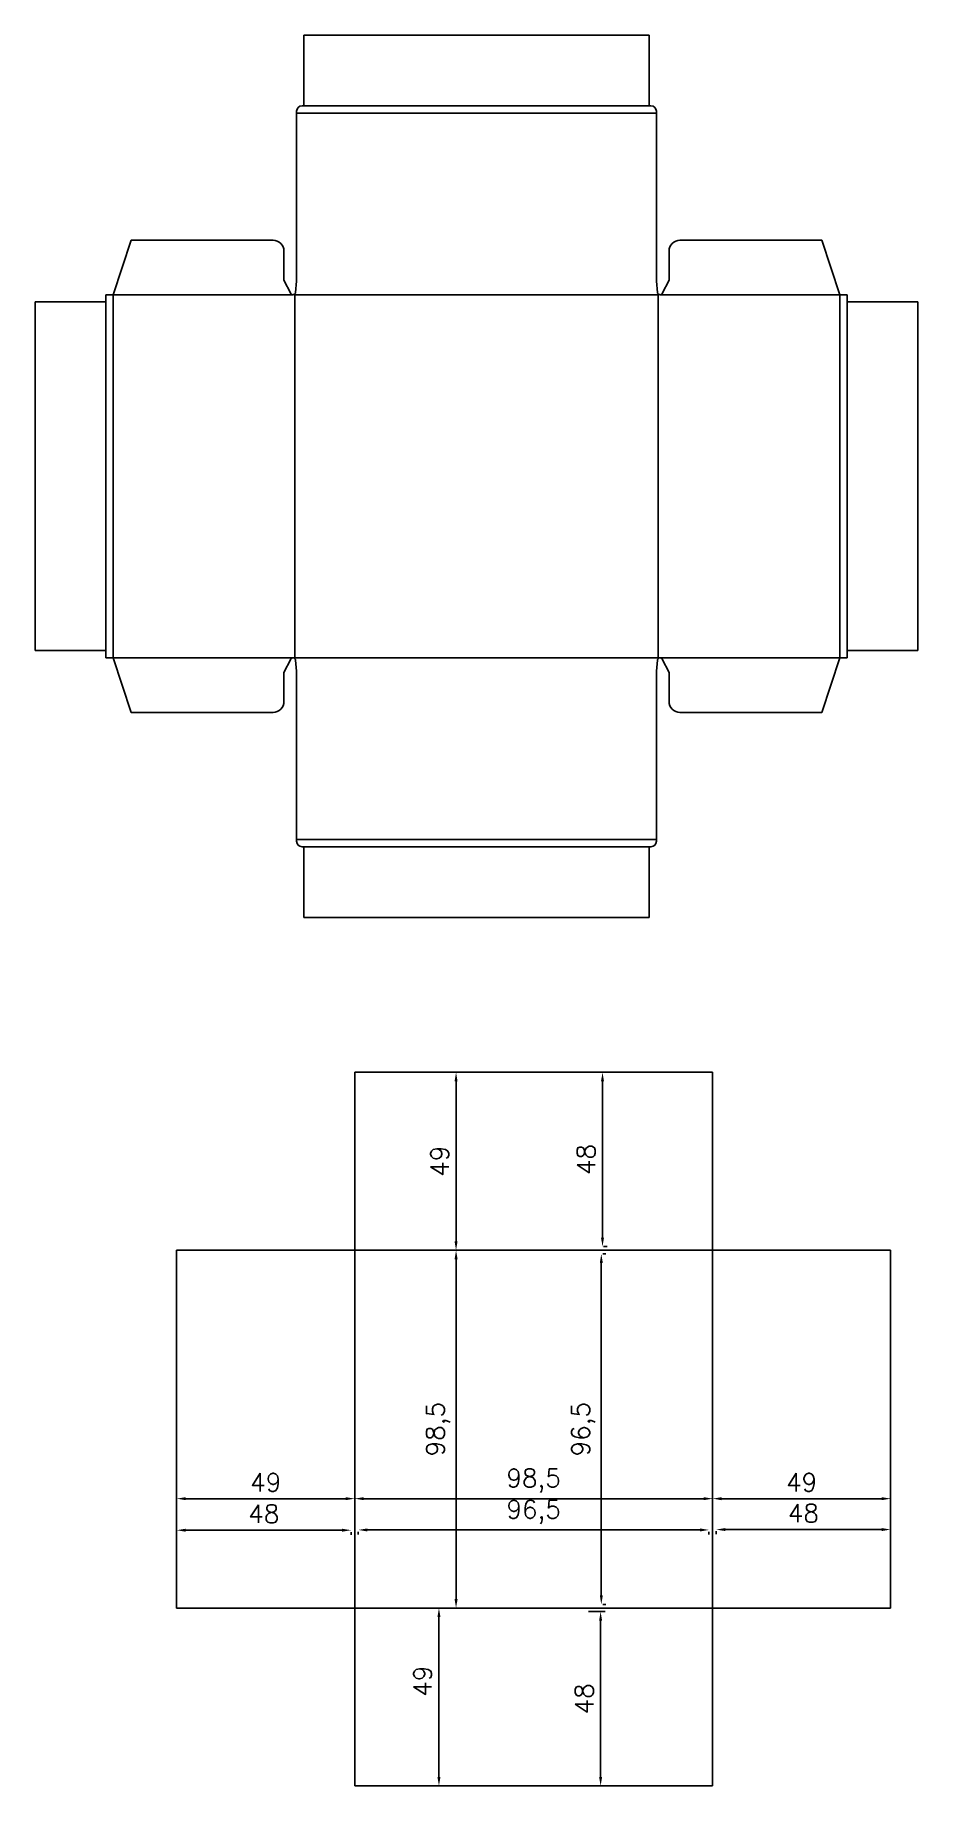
# Model space of a CAD drawing. Header units: millimetres. Extents: x 2179 to 11229, y 1198 to 3756.
# Drawn here: x 9949.6 to 10192.6, y 2696.5 to 3178.6 of the extents above; entities that cross this region are included whole.
import ezdxf

# ---------------------------------------------------------------- set-up
doc = ezdxf.new("R2010")
doc.units = ezdxf.units.MM
for name, color, linetype in [('기지', 7, 'Continuous'), ('인쇄지', 7, 'Continuous'), ('치수', 7, 'Continuous')]:
    doc.layers.add(name, color=color, linetype=linetype)
doc.styles.get("Standard").update_dxf_attribs({"font": 'txt.shx', "bigfont": 'zfhg.shx'})
doc.dimstyles.new('ISO-25', dxfattribs={"dimtxt": 2.5, "dimasz": 2.5, "dimexe": 1.25, "dimexo": 0.625, "dimtad": 1, "dimtxsty": 'Standard', "dimcen": 2.5, "dimadec": 0, "dimazin": 0, "dimtfac": 1, "dimtmove": 0, "dimatfit": 3, "dimfxl": 0, "dimarcsym": 0})

msp = doc.modelspace()

# ---------------------------------------------------------------- blocks, each defined once
blk = doc.blocks.new('*D594')
at = {"layer": 'DEFPOINTS', "color": 0}
for p in [(10105.48, 2892.96), (10105.82, 2892.96), (10105.48, 2844.96)]:
    blk.add_point(p, dxfattribs=at)
at = {"layer": '치수', "color": 0, "lineweight": -2}
for p, q in [((10106.11, 2892.96), (10107.07, 2892.96)), ((10105.82, 2847.46), (10105.82, 2890.46)), ((10106.11, 2844.96), (10107.07, 2844.96))]:
    blk.add_line(p, q, dxfattribs=at)
at = {"layer": '치수', "color": 0}
for points in [[(10105.4, 2890.46), (10106.23, 2890.46), (10105.82, 2892.96)], [(10105.4, 2847.46), (10106.23, 2847.46), (10105.82, 2844.96)]]:
    blk.add_solid(points, dxfattribs=at)
at = {"layer": '치수', "color": 0, "insert": (10101.32, 2868.96), "char_height": 5, "attachment_point": 5, "rotation": 90}
blk.add_mtext('48', dxfattribs=at)
blk = doc.blocks.new('*D595')
at = {"layer": 'DEFPOINTS', "color": 0}
for p in [(10065.51, 2892.96), (10065.51, 2892.96), (10065.51, 2843.96)]:
    blk.add_point(p, dxfattribs=at)
at = {"layer": '치수', "color": 0, "lineweight": -2}
for p, q in [((10064.88, 2892.96), (10064.26, 2892.96)), ((10065.51, 2846.46), (10065.51, 2890.46)), ((10064.88, 2843.96), (10064.26, 2843.96))]:
    blk.add_line(p, q, dxfattribs=at)
at = {"layer": '치수', "color": 0}
for points in [[(10065.09, 2890.46), (10065.93, 2890.46), (10065.51, 2892.96)], [(10065.09, 2846.46), (10065.93, 2846.46), (10065.51, 2843.96)]]:
    blk.add_solid(points, dxfattribs=at)
at = {"layer": '치수', "color": 0, "insert": (10061.01, 2868.46), "char_height": 5, "attachment_point": 5, "rotation": 90}
blk.add_mtext('49', dxfattribs=at)
blk = doc.blocks.new('*D596')
at = {"layer": 'DEFPOINTS', "color": 0}
for p in [(10037.61, 2775.57), (10037.61, 2775.57), (10136.11, 2776.08)]:
    blk.add_point(p, dxfattribs=at)
at = {"layer": '치수', "color": 0, "lineweight": -2}
for p, q in [((10037.61, 2776.2), (10037.61, 2776.82)), ((10133.61, 2775.57), (10040.11, 2775.57)), ((10136.11, 2775.46), (10136.11, 2774.32))]:
    blk.add_line(p, q, dxfattribs=at)
at = {"layer": '치수', "color": 0}
for points in [[(10040.11, 2775.99), (10040.11, 2775.15), (10037.61, 2775.57)], [(10133.61, 2775.99), (10133.61, 2775.15), (10136.11, 2775.57)]]:
    blk.add_solid(points, dxfattribs=at)
at = {"layer": '치수', "color": 0, "insert": (10086.86, 2780.49), "char_height": 5, "attachment_point": 5}
blk.add_mtext('98,5', dxfattribs=at)
blk = doc.blocks.new('*D597')
at = {"layer": 'DEFPOINTS', "color": 0}
for p in [(10136.11, 2776.08), (10136.11, 2775.57), (10185.11, 2776.08)]:
    blk.add_point(p, dxfattribs=at)
at = {"layer": '치수', "color": 0, "lineweight": -2}
for p, q in [((10136.11, 2775.46), (10136.11, 2774.32)), ((10182.61, 2775.57), (10138.61, 2775.57)), ((10185.11, 2775.46), (10185.11, 2774.32))]:
    blk.add_line(p, q, dxfattribs=at)
at = {"layer": '치수', "color": 0}
for points in [[(10138.61, 2775.99), (10138.61, 2775.15), (10136.11, 2775.57)], [(10182.61, 2775.99), (10182.61, 2775.15), (10185.11, 2775.57)]]:
    blk.add_solid(points, dxfattribs=at)
at = {"layer": '치수', "color": 0, "insert": (10160.61, 2780.07), "char_height": 5, "attachment_point": 5}
blk.add_mtext('49', dxfattribs=at)
blk = doc.blocks.new('*D598')
at = {"layer": 'DEFPOINTS', "color": 0}
for p in [(9988.61, 2775.57), (9988.61, 2775.57), (10037.61, 2775.57)]:
    blk.add_point(p, dxfattribs=at)
at = {"layer": '치수', "color": 0, "lineweight": -2}
for p, q in [((9988.61, 2776.2), (9988.61, 2776.82)), ((10035.11, 2775.57), (9991.11, 2775.57)), ((10037.61, 2776.2), (10037.61, 2776.82))]:
    blk.add_line(p, q, dxfattribs=at)
at = {"layer": '치수', "color": 0}
for points in [[(9991.11, 2775.99), (9991.11, 2775.15), (9988.61, 2775.57)], [(10035.11, 2775.99), (10035.11, 2775.15), (10037.61, 2775.57)]]:
    blk.add_solid(points, dxfattribs=at)
at = {"layer": '치수', "color": 0, "insert": (10013.11, 2780.07), "char_height": 5, "attachment_point": 5}
blk.add_mtext('49', dxfattribs=at)
blk = doc.blocks.new('*D599')
at = {"layer": 'DEFPOINTS', "color": 0}
for p in [(10065.51, 2843.96), (10065.51, 2843.96), (10065.21, 2745.46)]:
    blk.add_point(p, dxfattribs=at)
at = {"layer": '치수', "color": 0, "lineweight": -2}
for p, q in [((10064.88, 2843.96), (10064.26, 2843.96)), ((10065.51, 2747.96), (10065.51, 2841.46)), ((10065.84, 2745.46), (10066.76, 2745.46))]:
    blk.add_line(p, q, dxfattribs=at)
at = {"layer": '치수', "color": 0}
for points in [[(10065.09, 2841.46), (10065.93, 2841.46), (10065.51, 2843.96)], [(10065.09, 2747.96), (10065.93, 2747.96), (10065.51, 2745.46)]]:
    blk.add_solid(points, dxfattribs=at)
at = {"layer": '치수', "color": 0, "insert": (10060.59, 2794.71), "char_height": 5, "attachment_point": 5, "rotation": 90}
blk.add_mtext('98,5', dxfattribs=at)
blk = doc.blocks.new('*D600')
at = {"layer": 'DEFPOINTS', "color": 0}
for p in [(10105.29, 2842.96), (10105.48, 2842.96), (10105.29, 2746.46)]:
    blk.add_point(p, dxfattribs=at)
at = {"layer": '치수', "color": 0, "lineweight": -2}
for p, q in [((10105.48, 2748.96), (10105.48, 2840.46)), ((10105.92, 2842.96), (10106.73, 2842.96)), ((10105.92, 2746.46), (10106.73, 2746.46))]:
    blk.add_line(p, q, dxfattribs=at)
at = {"layer": '치수', "color": 0}
for points in [[(10105.07, 2840.46), (10105.9, 2840.46), (10105.48, 2842.96)], [(10105.07, 2748.96), (10105.9, 2748.96), (10105.48, 2746.46)]]:
    blk.add_solid(points, dxfattribs=at)
at = {"layer": '치수', "color": 0, "insert": (10100.57, 2794.71), "char_height": 5, "attachment_point": 5, "rotation": 90}
blk.add_mtext('96,5', dxfattribs=at)
blk = doc.blocks.new('*D601')
at = {"layer": 'DEFPOINTS', "color": 0}
for p in [(9988.61, 2766.96), (9988.61, 2766.89), (10036.61, 2766.96)]:
    blk.add_point(p, dxfattribs=at)
at = {"layer": '치수', "color": 0, "lineweight": -2}
for p, q in [((9988.61, 2766.34), (9988.61, 2765.64)), ((10034.11, 2766.89), (9991.11, 2766.89)), ((10036.61, 2766.34), (10036.61, 2765.64))]:
    blk.add_line(p, q, dxfattribs=at)
at = {"layer": '치수', "color": 0}
for points in [[(9991.11, 2767.3), (9991.11, 2766.47), (9988.61, 2766.89)], [(10034.11, 2767.3), (10034.11, 2766.47), (10036.61, 2766.89)]]:
    blk.add_solid(points, dxfattribs=at)
at = {"layer": '치수', "color": 0, "insert": (10012.61, 2771.39), "char_height": 5, "attachment_point": 5}
blk.add_mtext('48', dxfattribs=at)
blk = doc.blocks.new('*D602')
at = {"layer": 'DEFPOINTS', "color": 0}
for p in [(10038.61, 2767.06), (10038.61, 2766.96), (10135.11, 2767.06)]:
    blk.add_point(p, dxfattribs=at)
at = {"layer": '치수', "color": 0, "lineweight": -2}
for p, q in [((10038.61, 2766.44), (10038.61, 2765.71)), ((10132.61, 2766.96), (10041.11, 2766.96)), ((10135.11, 2766.44), (10135.11, 2765.71))]:
    blk.add_line(p, q, dxfattribs=at)
at = {"layer": '치수', "color": 0}
for points in [[(10041.11, 2767.38), (10041.11, 2766.55), (10038.61, 2766.96)], [(10132.61, 2767.38), (10132.61, 2766.55), (10135.11, 2766.96)]]:
    blk.add_solid(points, dxfattribs=at)
at = {"layer": '치수', "color": 0, "insert": (10086.86, 2771.88), "char_height": 5, "attachment_point": 5}
blk.add_mtext('96,5', dxfattribs=at)
blk = doc.blocks.new('*D603')
at = {"layer": 'DEFPOINTS', "color": 0}
for p in [(10137.11, 2767.27), (10137.11, 2767.06), (10185.11, 2767.27)]:
    blk.add_point(p, dxfattribs=at)
at = {"layer": '치수', "color": 0, "lineweight": -2}
for p, q in [((10137.11, 2766.64), (10137.11, 2765.81)), ((10182.61, 2767.06), (10139.61, 2767.06)), ((10185.11, 2766.64), (10185.11, 2765.81))]:
    blk.add_line(p, q, dxfattribs=at)
at = {"layer": '치수', "color": 0}
for points in [[(10139.61, 2767.48), (10139.61, 2766.65), (10137.11, 2767.06)], [(10182.61, 2767.48), (10182.61, 2766.65), (10185.11, 2767.06)]]:
    blk.add_solid(points, dxfattribs=at)
at = {"layer": '치수', "color": 0, "insert": (10161.11, 2771.56), "char_height": 5, "attachment_point": 5}
blk.add_mtext('48', dxfattribs=at)
blk = doc.blocks.new('*D604')
at = {"layer": 'DEFPOINTS', "color": 0}
for p in [(10060.79, 2745.46), (10065.21, 2745.46), (10065.21, 2696.46)]:
    blk.add_point(p, dxfattribs=at)
at = {"layer": '치수', "color": 0, "lineweight": -2}
for p, q in [((10064.59, 2745.46), (10059.54, 2745.46)), ((10060.79, 2698.96), (10060.79, 2742.96)), ((10064.59, 2696.46), (10059.54, 2696.46))]:
    blk.add_line(p, q, dxfattribs=at)
at = {"layer": '치수', "color": 0}
for points in [[(10060.38, 2742.96), (10061.21, 2742.96), (10060.79, 2745.46)], [(10060.38, 2698.96), (10061.21, 2698.96), (10060.79, 2696.46)]]:
    blk.add_solid(points, dxfattribs=at)
at = {"layer": '치수', "color": 0, "insert": (10056.29, 2725.3), "char_height": 5, "attachment_point": 5, "rotation": 90}
blk.add_mtext('49', dxfattribs=at)
blk = doc.blocks.new('*D605')
at = {"layer": 'DEFPOINTS', "color": 0}
for p in [(10101.37, 2744.46), (10105.29, 2744.46), (10101.37, 2696.46)]:
    blk.add_point(p, dxfattribs=at)
at = {"layer": '치수', "color": 0, "lineweight": -2}
for p, q in [((10102, 2744.46), (10106.54, 2744.46)), ((10105.29, 2698.96), (10105.29, 2741.96)), ((10102, 2696.46), (10106.54, 2696.46))]:
    blk.add_line(p, q, dxfattribs=at)
at = {"layer": '치수', "color": 0}
for points in [[(10104.88, 2741.96), (10105.71, 2741.96), (10105.29, 2744.46)], [(10104.88, 2698.96), (10105.71, 2698.96), (10105.29, 2696.46)]]:
    blk.add_solid(points, dxfattribs=at)
at = {"layer": '치수', "color": 0, "insert": (10100.79, 2720.46), "char_height": 5, "attachment_point": 5, "rotation": 90}
blk.add_mtext('48', dxfattribs=at)

# ---------------------------------------------------------------- dimensions: what is measured, and where the dimension line sits
at = {"layer": '치수', "color": 3}
for base, p1, p2, picture, middle in [((10065.509, 2892.963), (10065.509, 2843.963), (10065.509, 2892.963), '*D595', (10061.009, 2868.463)), ((10065.509, 2843.963), (10065.214, 2745.463), (10065.509, 2843.963), '*D599', (10060.593, 2794.713))]:
    dim = msp.add_linear_dim(base=base, p1=p1, p2=p2, angle=90, dimstyle='ISO-25', override={"dimtxt": 5, "dimgap": 2, "dimtmove": 1}, dxfattribs=at)
    dim.commit()
    dim.dimension.update_dxf_attribs({"geometry": picture, "text_midpoint": middle})
at = {"layer": '치수', "color": 1}
for base, p1, p2, picture, middle in [((10105.817, 2892.963), (10105.483, 2844.963), (10105.483, 2892.963), '*D594', (10101.317, 2868.963)), ((10105.483, 2842.963), (10105.295, 2746.463), (10105.295, 2842.963), '*D600', (10100.566, 2794.713)), ((10105.295, 2744.463), (10101.374, 2696.463), (10101.374, 2744.463), '*D605', (10100.795, 2720.463))]:
    dim = msp.add_linear_dim(base=base, p1=p1, p2=p2, angle=90, dimstyle='ISO-25', override={"dimtxt": 5, "dimgap": 2}, dxfattribs=at)
    dim.commit()
    dim.dimension.update_dxf_attribs({"geometry": picture, "text_midpoint": middle})
at = {"layer": '치수', "color": 3}
for base, p1, p2, override, picture, middle in [((9988.607, 2775.57), (10037.607, 2775.57), (9988.607, 2775.57), {"dimtxt": 5, "dimgap": 2, "dimtmove": 1}, '*D598', (10013.107, 2780.07)), ((10037.607, 2775.57), (10136.107, 2776.083), (10037.607, 2775.57), {"dimtxt": 5, "dimgap": 2, "dimtmove": 1}, '*D596', (10086.857, 2780.487)), ((10136.107, 2775.57), (10185.107, 2776.083), (10136.107, 2776.083), {"dimtxt": 5, "dimgap": 2}, '*D597', (10160.607, 2780.07))]:
    dim = msp.add_linear_dim(base=base, p1=p1, p2=p2, dimstyle='ISO-25', override=override, dxfattribs=at)
    dim.commit()
    dim.dimension.update_dxf_attribs({"geometry": picture, "text_midpoint": middle})
at = {"layer": '치수', "color": 1}
for base, p1, p2, picture, middle in [((9988.607, 2766.887), (10036.607, 2766.962), (9988.607, 2766.962), '*D601', (10012.607, 2771.387)), ((10038.607, 2766.962), (10135.107, 2767.065), (10038.607, 2767.065), '*D602', (10086.857, 2771.879)), ((10137.107, 2767.065), (10185.107, 2767.27), (10137.107, 2767.27), '*D603', (10161.107, 2771.565))]:
    dim = msp.add_linear_dim(base=base, p1=p1, p2=p2, dimstyle='ISO-25', override={"dimtxt": 5, "dimgap": 2}, dxfattribs=at)
    dim.commit()
    dim.dimension.update_dxf_attribs({"geometry": picture, "text_midpoint": middle})
at = {"layer": '치수', "color": 3}
dim = msp.add_linear_dim(base=(10060.793, 2745.463), p1=(10065.214, 2696.463), p2=(10065.214, 2745.463), angle=90, dimstyle='ISO-25', override={"dimtxt": 5, "dimgap": 2}, dxfattribs=at)
dim.commit()
dim.dimension.update_dxf_attribs({"geometry": '*D604', "text_midpoint": (10060.793, 2725.296), "dimtype": 160})

# ---------------------------------------------------------------- linework, layer by layer
at = {"layer": '기지'}
for p, q in [((10037.607, 2843.963), (10037.607, 2892.963)), ((10037.607, 2892.963), (10136.107, 2892.963)), ((10136.107, 2892.963), (10136.107, 2843.963)), ((9988.607, 2745.463), (9988.607, 2843.963)), ((10037.607, 2843.963), (9988.607, 2843.963)), ((10136.107, 2843.963), (10185.107, 2843.963)), ((10185.107, 2745.463), (10185.107, 2843.963)), ((10037.607, 2745.463), (9988.607, 2745.463)), ((10037.607, 2745.463), (10037.607, 2696.463)), ((10136.107, 2696.463), (10136.107, 2745.463)), ((10136.107, 2745.463), (10185.107, 2745.463)), ((10037.607, 2696.463), (10136.107, 2696.463))]:
    msp.add_line(p, q, dxfattribs=at)
at = {"layer": '기지', "color": 3}
for p, q in [((10037.607, 2696.463), (10037.607, 2892.963)), ((10136.107, 2892.963), (10136.107, 2696.463)), ((9988.607, 2843.963), (10185.107, 2843.963)), ((9988.607, 2745.463), (10185.107, 2745.463))]:
    msp.add_line(p, q, dxfattribs=at)
at = {"layer": '인쇄지'}
for p, q in [((10023.633, 3178.572), (10118.633, 3178.572)), ((10023.633, 3159.072), (10023.633, 3178.572)), ((10118.633, 3159.072), (10118.633, 3178.572)), ((10023.133, 3159.072), (10023.633, 3159.072)), ((10118.633, 3159.072), (10119.133, 3159.072)), ((10021.633, 3110.772), (10021.633, 3157.572)), ((10120.633, 3110.772), (10120.633, 3157.572)), ((9971.133, 3107.072), (9976.133, 3122.072)), ((10015.133, 3122.072), (9976.133, 3122.072)), ((10127.133, 3122.072), (10166.133, 3122.072)), ((10171.133, 3107.072), (10166.133, 3122.072)), ((10018.133, 3111.072), (10018.133, 3119.072)), ((10124.133, 3111.072), (10124.133, 3119.072)), ((10018.133, 3111.072), (10020.033, 3107.447)), ((10021.633, 3110.772), (10021.35, 3107.707)), ((10120.633, 3110.772), (10120.915, 3107.707)), ((10124.133, 3111.072), (10122.232, 3107.447)), ((9949.633, 3105.072), (9949.633, 3009.072)), ((9969.133, 3105.072), (9949.633, 3105.072)), ((9971.133, 3107.072), (9969.133, 3107.072)), ((9969.133, 3105.072), (9969.133, 3107.072)), ((10171.133, 3107.072), (10173.133, 3107.072)), ((10173.133, 3105.072), (10173.133, 3107.072)), ((10173.133, 3105.072), (10192.633, 3105.072)), ((10192.633, 3105.072), (10192.633, 3009.072)), ((9969.133, 3009.072), (9949.633, 3009.072)), ((9969.133, 3009.072), (9969.133, 3007.072)), ((10173.133, 3009.072), (10192.633, 3009.072)), ((10173.133, 3009.072), (10173.133, 3007.072)), ((9971.133, 3007.072), (9969.133, 3007.072)), ((9971.133, 3007.072), (9976.133, 2992.072)), ((10018.133, 3003.072), (10020.033, 3006.697)), ((10021.633, 3003.372), (10021.35, 3006.436)), ((10120.633, 3003.372), (10120.915, 3006.436)), ((10124.133, 3003.072), (10122.232, 3006.697)), ((10171.133, 3007.072), (10166.133, 2992.072)), ((10171.133, 3007.072), (10173.133, 3007.072)), ((10018.133, 3003.072), (10018.133, 2995.072)), ((10021.633, 3003.372), (10021.633, 2956.572)), ((10120.633, 3003.372), (10120.633, 2956.572)), ((10124.133, 3003.072), (10124.133, 2995.072)), ((10015.133, 2992.072), (9976.133, 2992.072)), ((10127.133, 2992.072), (10166.133, 2992.072)), ((10023.133, 2955.072), (10023.633, 2955.072)), ((10023.633, 2955.072), (10023.633, 2935.572)), ((10118.633, 2955.072), (10118.633, 2935.572)), ((10118.633, 2955.072), (10119.133, 2955.072)), ((10023.633, 2935.572), (10118.633, 2935.572))]:
    msp.add_line(p, q, dxfattribs=at)
at = {"layer": '인쇄지', "color": 3}
for p, q in [((10023.633, 3159.072), (10118.633, 3159.072)), ((10021.633, 3157.072), (10120.633, 3157.072)), ((9969.133, 3105.072), (9969.133, 3009.072)), ((9971.133, 3107.072), (9971.133, 3007.072)), ((10171.133, 3107.072), (10171.133, 3007.072)), ((10173.133, 3105.072), (10173.133, 3009.072)), ((10021.633, 2957.072), (10120.633, 2957.072)), ((10023.633, 2955.072), (10118.633, 2955.072))]:
    msp.add_line(p, q, dxfattribs=at)
at = {"layer": '인쇄지', "color": 2}
for p, q in [((10020.653, 3107.072), (9971.165, 3107.072)), ((10021.133, 3007.072), (10021.133, 3107.072)), ((10021.133, 3107.072), (10121.133, 3107.072)), ((10121.133, 3007.072), (10121.133, 3107.072)), ((10121.612, 3107.072), (10171.1, 3107.072)), ((10020.653, 3007.072), (9971.165, 3007.072)), ((10021.133, 3007.072), (10121.133, 3007.072)), ((10121.612, 3007.072), (10171.1, 3007.072))]:
    msp.add_line(p, q, dxfattribs=at)
at = {"layer": '인쇄지'}
for centre, radius, start, end in [((10023.133, 3157.572), 1.5, 90, 180), ((10119.133, 3157.572), 1.5, 0, 90), ((10015.133, 3119.072), 3, 0, 90), ((10127.133, 3119.072), 3, 90, 180), ((10020.653, 3107.772), 0.7, 207.66498, 354.73039), ((10121.612, 3107.772), 0.7, 185.26961, 332.33502), ((10020.653, 3006.372), 0.7, 5.26961, 152.33502), ((10121.612, 3006.372), 0.7, 27.66498, 174.73039), ((10015.133, 2995.072), 3, 270, 0), ((10127.133, 2995.072), 3, 180, 270), ((10023.133, 2956.572), 1.5, 180, 270), ((10119.133, 2956.572), 1.5, 270, 0)]:
    msp.add_arc(centre, radius, start, end, dxfattribs=at)

msp.set_redraw_order([(e.dxf.handle, doc.entitydb.next_handle()) for e in msp.query("TEXT MTEXT ATTDEF DIMENSION ARC_DIMENSION")])  # texts and dimensions are drawn at this point

doc.saveas('drawing.dxf')
